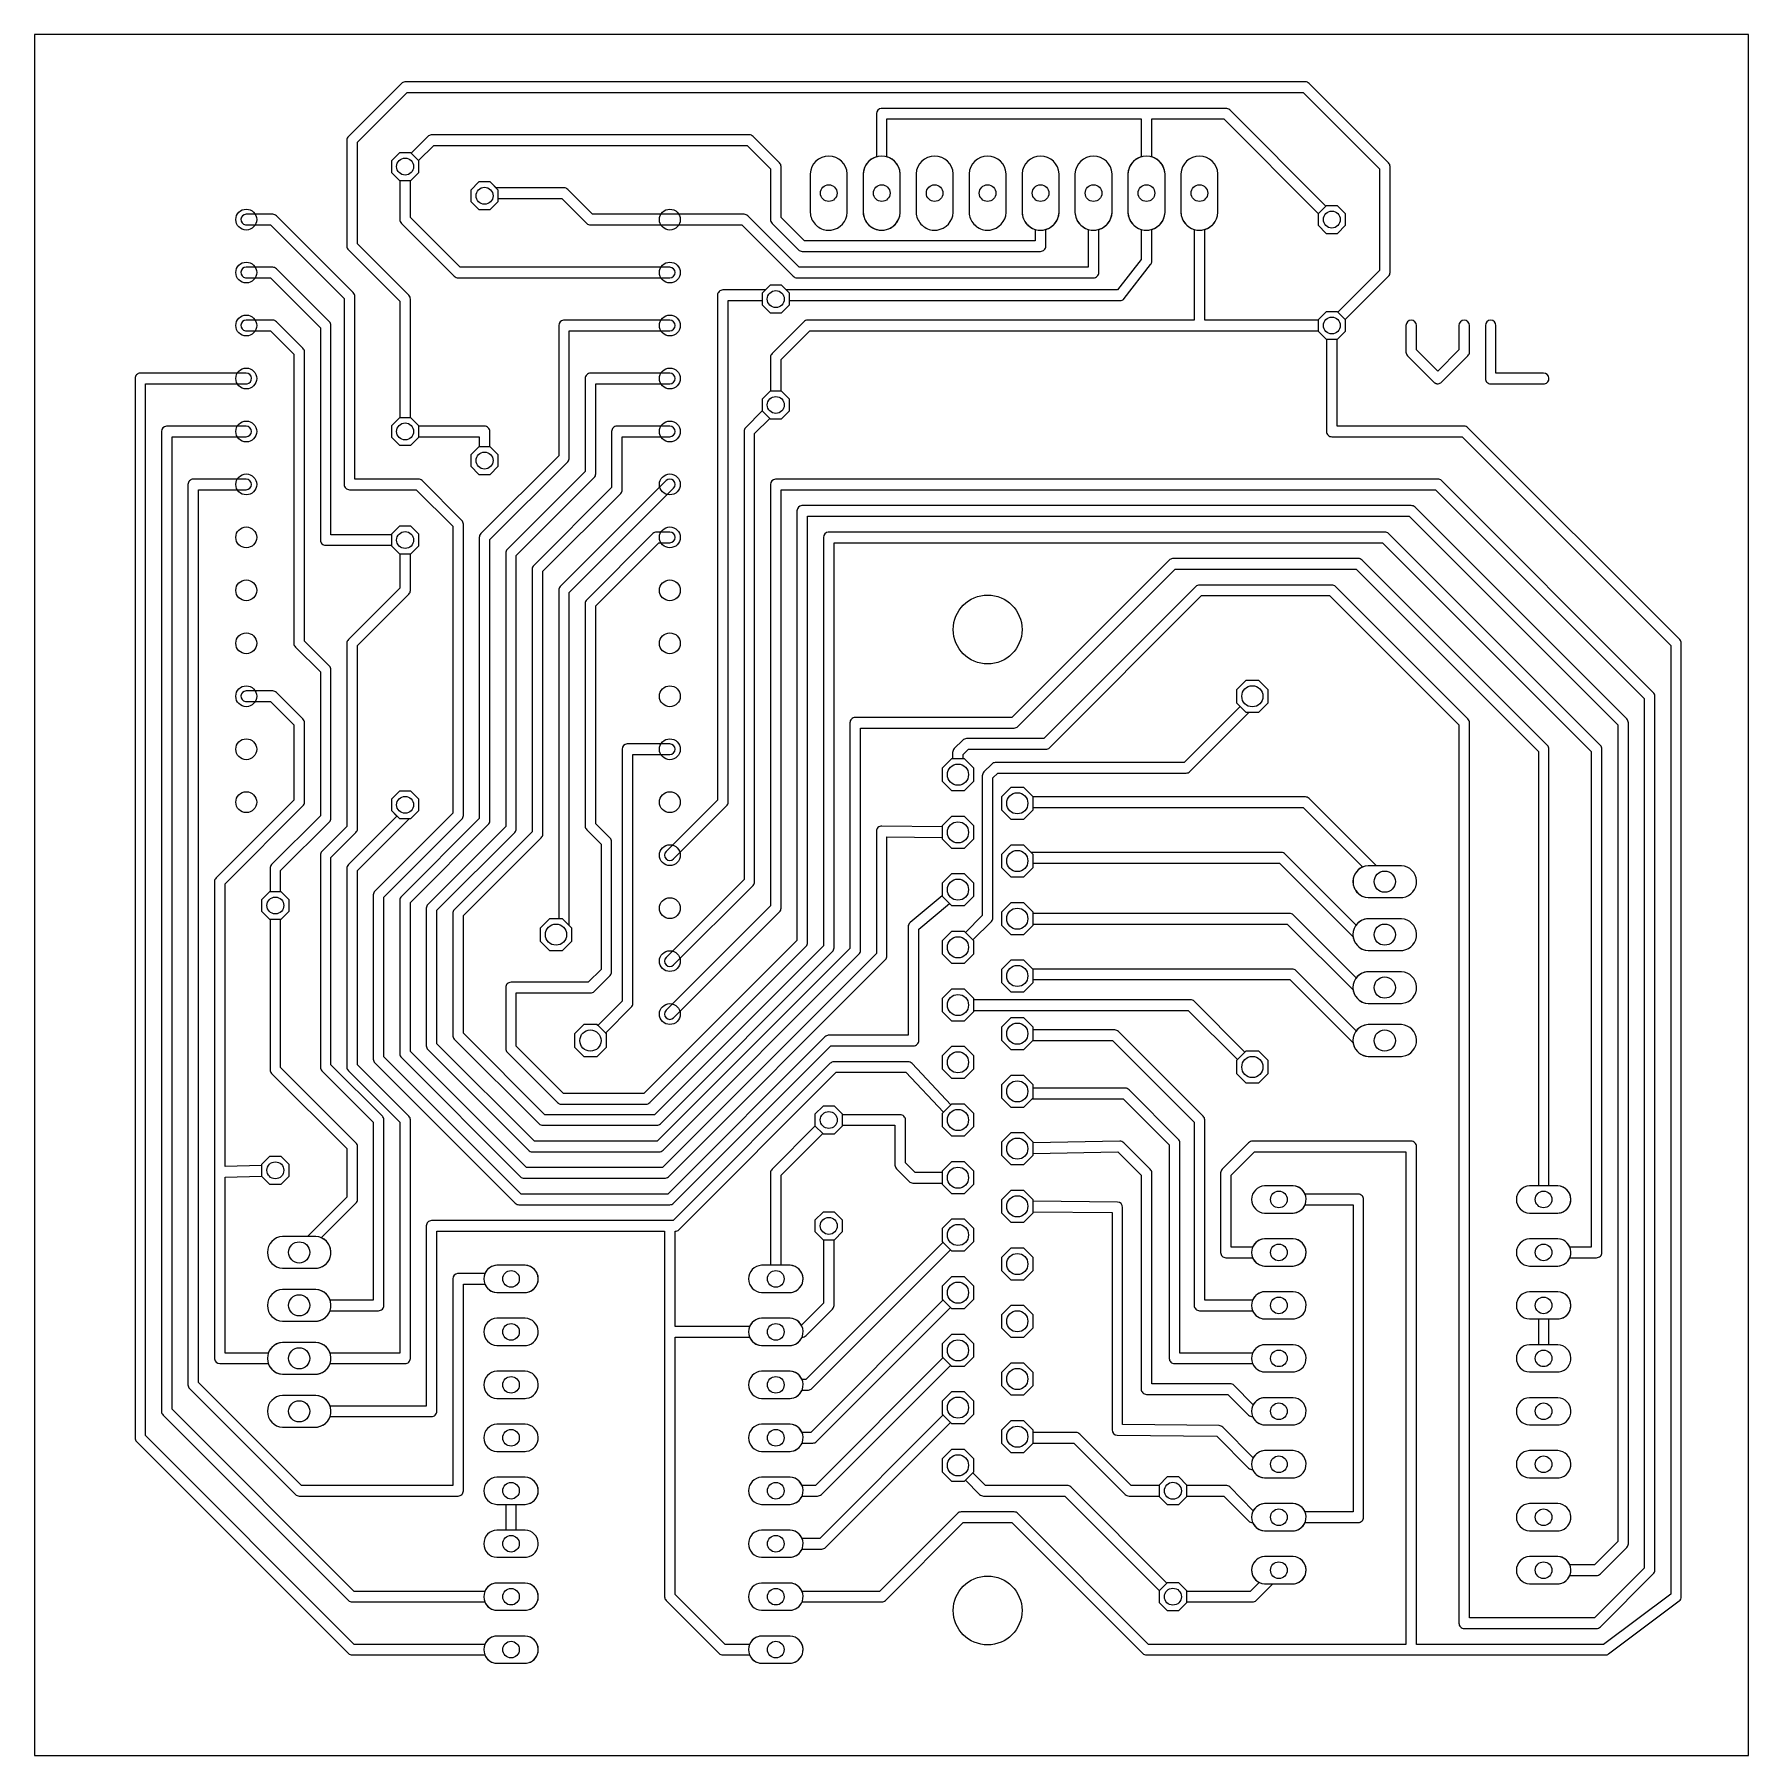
# Model space of a CAD drawing. Header units: inches. Extents: x 0 to 3.24, y 0 to 3.25.
import ezdxf

# ---------------------------------------------------------------- set-up
doc = ezdxf.new("R2010")
doc.units = ezdxf.units.IN

msp = doc.modelspace()

# ---------------------------------------------------------------- linework, layer by layer
at = {"layer": '16_copper'}
for points in [[(0.726, 2.9892), (0.726, 3.0108), (0.7108, 3.026), (0.6892, 3.026), (0.674, 3.0108), (0.674, 2.9892), (0.6892, 2.974), (0.7108, 2.974)], [(0.876, 2.9342), (0.876, 2.9558), (0.8608, 2.971), (0.8392, 2.971), (0.824, 2.9558), (0.824, 2.9342), (0.8392, 2.919), (0.8608, 2.919)], [(2.476, 2.8892), (2.476, 2.9108), (2.4608, 2.926), (2.4392, 2.926), (2.424, 2.9108), (2.424, 2.8892), (2.4392, 2.874), (2.4608, 2.874)], [(1.426, 2.7392), (1.426, 2.7608), (1.4108, 2.776), (1.3892, 2.776), (1.374, 2.7608), (1.374, 2.7392), (1.3892, 2.724), (1.4108, 2.724)], [(2.476, 2.6892), (2.476, 2.7108), (2.4608, 2.726), (2.4392, 2.726), (2.424, 2.7108), (2.424, 2.6892), (2.4392, 2.674), (2.4608, 2.674)], [(1.426, 2.5392), (1.426, 2.5608), (1.4108, 2.576), (1.3892, 2.576), (1.374, 2.5608), (1.374, 2.5392), (1.3892, 2.524), (1.4108, 2.524)], [(0.726, 2.4892), (0.726, 2.5108), (0.7108, 2.526), (0.6892, 2.526), (0.674, 2.5108), (0.674, 2.4892), (0.6892, 2.474), (0.7108, 2.474)], [(0.876, 2.4342), (0.876, 2.4558), (0.8608, 2.471), (0.8392, 2.471), (0.824, 2.4558), (0.824, 2.4342), (0.8392, 2.419), (0.8608, 2.419)], [(0.726, 2.2842), (0.726, 2.3058), (0.7108, 2.321), (0.6892, 2.321), (0.674, 2.3058), (0.674, 2.2842), (0.6892, 2.269), (0.7108, 2.269)], [(2.33, 1.9876), (2.33, 2.0124), (2.3124, 2.03), (2.2876, 2.03), (2.27, 2.0124), (2.27, 1.9876), (2.2876, 1.97), (2.3124, 1.97)], [(1.774, 1.8396), (1.774, 1.8644), (1.7564, 1.882), (1.7316, 1.882), (1.714, 1.8644), (1.714, 1.8396), (1.7316, 1.822), (1.7564, 1.822)], [(0.726, 1.7842), (0.726, 1.8058), (0.7108, 1.821), (0.6892, 1.821), (0.674, 1.8058), (0.674, 1.7842), (0.6892, 1.769), (0.7108, 1.769)], [(1.886, 1.7856), (1.886, 1.8104), (1.8684, 1.828), (1.8436, 1.828), (1.826, 1.8104), (1.826, 1.7856), (1.8436, 1.768), (1.8684, 1.768)], [(1.774, 1.7306), (1.774, 1.7554), (1.7564, 1.773), (1.7316, 1.773), (1.714, 1.7554), (1.714, 1.7306), (1.7316, 1.713), (1.7564, 1.713)], [(1.886, 1.6766), (1.886, 1.7014), (1.8684, 1.719), (1.8436, 1.719), (1.826, 1.7014), (1.826, 1.6766), (1.8436, 1.659), (1.8684, 1.659)], [(1.774, 1.6226), (1.774, 1.6474), (1.7564, 1.665), (1.7316, 1.665), (1.714, 1.6474), (1.714, 1.6226), (1.7316, 1.605), (1.7564, 1.605)], [(0.481, 1.5942), (0.481, 1.6158), (0.4658, 1.631), (0.4442, 1.631), (0.429, 1.6158), (0.429, 1.5942), (0.4442, 1.579), (0.4658, 1.579)], [(1.886, 1.5676), (1.886, 1.5924), (1.8684, 1.61), (1.8436, 1.61), (1.826, 1.5924), (1.826, 1.5676), (1.8436, 1.55), (1.8684, 1.55)], [(1.015, 1.5376), (1.015, 1.5624), (0.9974, 1.58), (0.9726, 1.58), (0.955, 1.5624), (0.955, 1.5376), (0.9726, 1.52), (0.9974, 1.52)], [(1.774, 1.5136), (1.774, 1.5384), (1.7564, 1.556), (1.7316, 1.556), (1.714, 1.5384), (1.714, 1.5136), (1.7316, 1.496), (1.7564, 1.496)], [(1.886, 1.4596), (1.886, 1.4844), (1.8684, 1.502), (1.8436, 1.502), (1.826, 1.4844), (1.826, 1.4596), (1.8436, 1.442), (1.8684, 1.442)], [(1.774, 1.4046), (1.774, 1.4294), (1.7564, 1.447), (1.7316, 1.447), (1.714, 1.4294), (1.714, 1.4046), (1.7316, 1.387), (1.7564, 1.387)], [(1.08, 1.3376), (1.08, 1.3624), (1.0624, 1.38), (1.0376, 1.38), (1.02, 1.3624), (1.02, 1.3376), (1.0376, 1.32), (1.0624, 1.32)], [(1.886, 1.3506), (1.886, 1.3754), (1.8684, 1.393), (1.8436, 1.393), (1.826, 1.3754), (1.826, 1.3506), (1.8436, 1.333), (1.8684, 1.333)], [(1.774, 1.2966), (1.774, 1.3214), (1.7564, 1.339), (1.7316, 1.339), (1.714, 1.3214), (1.714, 1.2966), (1.7316, 1.279), (1.7564, 1.279)], [(2.33, 1.2876), (2.33, 1.3124), (2.3124, 1.33), (2.2876, 1.33), (2.27, 1.3124), (2.27, 1.2876), (2.2876, 1.27), (2.3124, 1.27)], [(1.886, 1.2416), (1.886, 1.2664), (1.8684, 1.284), (1.8436, 1.284), (1.826, 1.2664), (1.826, 1.2416), (1.8436, 1.224), (1.8684, 1.224)], [(1.526, 1.1892), (1.526, 1.2108), (1.5108, 1.226), (1.4892, 1.226), (1.474, 1.2108), (1.474, 1.1892), (1.4892, 1.174), (1.5108, 1.174)], [(1.774, 1.1876), (1.774, 1.2124), (1.7564, 1.23), (1.7316, 1.23), (1.714, 1.2124), (1.714, 1.1876), (1.7316, 1.17), (1.7564, 1.17)], [(1.886, 1.1336), (1.886, 1.1584), (1.8684, 1.176), (1.8436, 1.176), (1.826, 1.1584), (1.826, 1.1336), (1.8436, 1.116), (1.8684, 1.116)], [(0.481, 1.0942), (0.481, 1.1158), (0.4658, 1.131), (0.4442, 1.131), (0.429, 1.1158), (0.429, 1.0942), (0.4442, 1.079), (0.4658, 1.079)], [(1.774, 1.0786), (1.774, 1.1034), (1.7564, 1.121), (1.7316, 1.121), (1.714, 1.1034), (1.714, 1.0786), (1.7316, 1.061), (1.7564, 1.061)], [(1.886, 1.0246), (1.886, 1.0494), (1.8684, 1.067), (1.8436, 1.067), (1.826, 1.0494), (1.826, 1.0246), (1.8436, 1.007), (1.8684, 1.007)], [(1.526, 0.9892), (1.526, 1.0108), (1.5108, 1.026), (1.4892, 1.026), (1.474, 1.0108), (1.474, 0.9892), (1.4892, 0.974), (1.5108, 0.974)], [(1.774, 0.9706), (1.774, 0.9954), (1.7564, 1.013), (1.7316, 1.013), (1.714, 0.9954), (1.714, 0.9706), (1.7316, 0.953), (1.7564, 0.953)], [(1.886, 0.9156), (1.886, 0.9404), (1.8684, 0.958), (1.8436, 0.958), (1.826, 0.9404), (1.826, 0.9156), (1.8436, 0.898), (1.8684, 0.898)], [(1.774, 0.8616), (1.774, 0.8864), (1.7564, 0.904), (1.7316, 0.904), (1.714, 0.8864), (1.714, 0.8616), (1.7316, 0.844), (1.7564, 0.844)], [(1.886, 0.8076), (1.886, 0.8324), (1.8684, 0.85), (1.8436, 0.85), (1.826, 0.8324), (1.826, 0.8076), (1.8436, 0.79), (1.8684, 0.79)], [(1.774, 0.7526), (1.774, 0.7774), (1.7564, 0.795), (1.7316, 0.795), (1.714, 0.7774), (1.714, 0.7526), (1.7316, 0.735), (1.7564, 0.735)], [(1.886, 0.6986), (1.886, 0.7234), (1.8684, 0.741), (1.8436, 0.741), (1.826, 0.7234), (1.826, 0.6986), (1.8436, 0.681), (1.8684, 0.681)], [(1.774, 0.6446), (1.774, 0.6694), (1.7564, 0.687), (1.7316, 0.687), (1.714, 0.6694), (1.714, 0.6446), (1.7316, 0.627), (1.7564, 0.627)], [(1.886, 0.5896), (1.886, 0.6144), (1.8684, 0.632), (1.8436, 0.632), (1.826, 0.6144), (1.826, 0.5896), (1.8436, 0.572), (1.8684, 0.572)], [(1.774, 0.5356), (1.774, 0.5604), (1.7564, 0.578), (1.7316, 0.578), (1.714, 0.5604), (1.714, 0.5356), (1.7316, 0.518), (1.7564, 0.518)], [(2.176, 0.4892), (2.176, 0.5108), (2.1608, 0.526), (2.1392, 0.526), (2.124, 0.5108), (2.124, 0.4892), (2.1392, 0.474), (2.1608, 0.474)], [(2.176, 0.2892), (2.176, 0.3108), (2.1608, 0.326), (2.1392, 0.326), (2.124, 0.3108), (2.124, 0.2892), (2.1392, 0.274), (2.1608, 0.274)]]:
    msp.add_lwpolyline(points, close=True, dxfattribs=at)
for points in [[(1.5046, 2.8803, 0.36397), (1.535, 2.9135), (1.535, 2.9865, 0.957291), (1.465, 2.9865), (1.465, 2.9135), (1.4653, 2.9104), (1.4658, 2.9074), (1.4666, 2.9045), (1.4676, 2.9016), (1.4689, 2.8988), (1.4705, 2.8962), (1.4722, 2.8937), (1.4742, 2.8913), (1.4763, 2.8892), (1.4787, 2.8872), (1.4812, 2.8855), (1.4838, 2.8839), (1.4866, 2.8826), (1.4895, 2.8816), (1.4924, 2.8808), (1.4954, 2.8803), (1.4985, 2.88), (1.5015, 2.88)], [(1.6046, 2.8803, 0.36397), (1.635, 2.9135), (1.635, 2.9865, 0.957291), (1.565, 2.9865), (1.565, 2.9135), (1.5653, 2.9104), (1.5658, 2.9074), (1.5666, 2.9045), (1.5676, 2.9016), (1.5689, 2.8988), (1.5705, 2.8962), (1.5722, 2.8937), (1.5742, 2.8913), (1.5763, 2.8892), (1.5787, 2.8872), (1.5812, 2.8855), (1.5838, 2.8839), (1.5866, 2.8826), (1.5895, 2.8816), (1.5924, 2.8808), (1.5954, 2.8803), (1.5985, 2.88), (1.6015, 2.88)], [(1.7046, 2.8803, 0.36397), (1.735, 2.9135), (1.735, 2.9865, 0.957291), (1.665, 2.9865), (1.665, 2.9135), (1.6653, 2.9104), (1.6658, 2.9074), (1.6666, 2.9045), (1.6676, 2.9016), (1.6689, 2.8988), (1.6705, 2.8962), (1.6722, 2.8937), (1.6742, 2.8913), (1.6763, 2.8892), (1.6787, 2.8872), (1.6812, 2.8855), (1.6838, 2.8839), (1.6866, 2.8826), (1.6895, 2.8816), (1.6924, 2.8808), (1.6954, 2.8803), (1.6985, 2.88), (1.7015, 2.88)], [(1.8046, 2.8803, 0.36397), (1.835, 2.9135), (1.835, 2.9865, 0.957291), (1.765, 2.9865), (1.765, 2.9135), (1.7653, 2.9104), (1.7658, 2.9074), (1.7666, 2.9045), (1.7676, 2.9016), (1.7689, 2.8988), (1.7705, 2.8962), (1.7722, 2.8937), (1.7742, 2.8913), (1.7763, 2.8892), (1.7787, 2.8872), (1.7812, 2.8855), (1.7838, 2.8839), (1.7866, 2.8826), (1.7895, 2.8816), (1.7924, 2.8808), (1.7954, 2.8803), (1.7985, 2.88), (1.8015, 2.88)], [(1.9046, 2.8803, 0.36397), (1.935, 2.9135), (1.935, 2.9865, 0.957291), (1.865, 2.9865), (1.865, 2.9135), (1.8653, 2.9104), (1.8658, 2.9074), (1.8666, 2.9045), (1.8676, 2.9016), (1.8689, 2.8988), (1.8705, 2.8962), (1.8722, 2.8937), (1.8742, 2.8913), (1.8763, 2.8892), (1.8787, 2.8872), (1.8812, 2.8855), (1.8838, 2.8839), (1.8866, 2.8826), (1.8895, 2.8816), (1.8924, 2.8808), (1.8954, 2.8803), (1.8985, 2.88), (1.9015, 2.88)], [(2.0046, 2.8803, 0.36397), (2.035, 2.9135), (2.035, 2.9865, 0.957291), (1.965, 2.9865), (1.965, 2.9135), (1.9653, 2.9104), (1.9658, 2.9074), (1.9666, 2.9045), (1.9676, 2.9016), (1.9689, 2.8988), (1.9705, 2.8962), (1.9722, 2.8937), (1.9742, 2.8913), (1.9763, 2.8892), (1.9787, 2.8872), (1.9812, 2.8855), (1.9838, 2.8839), (1.9866, 2.8826), (1.9895, 2.8816), (1.9924, 2.8808), (1.9954, 2.8803), (1.9985, 2.88), (2.0015, 2.88)], [(2.1046, 2.8803, 0.36397), (2.135, 2.9135), (2.135, 2.9865, 0.957291), (2.065, 2.9865), (2.065, 2.9135), (2.0653, 2.9104), (2.0658, 2.9074), (2.0666, 2.9045), (2.0676, 2.9016), (2.0689, 2.8988), (2.0705, 2.8962), (2.0722, 2.8937), (2.0742, 2.8913), (2.0763, 2.8892), (2.0787, 2.8872), (2.0812, 2.8855), (2.0838, 2.8839), (2.0866, 2.8826), (2.0895, 2.8816), (2.0924, 2.8808), (2.0954, 2.8803), (2.0985, 2.88), (2.1015, 2.88)], [(2.2046, 2.8803, 0.36397), (2.235, 2.9135), (2.235, 2.9865, 0.957291), (2.165, 2.9865), (2.165, 2.9135), (2.1653, 2.9104), (2.1658, 2.9074), (2.1666, 2.9045), (2.1676, 2.9016), (2.1689, 2.8988), (2.1705, 2.8962), (2.1722, 2.8937), (2.1742, 2.8913), (2.1763, 2.8892), (2.1787, 2.8872), (2.1812, 2.8855), (2.1838, 2.8839), (2.1866, 2.8826), (2.1895, 2.8816), (2.1924, 2.8808), (2.1954, 2.8803), (2.1985, 2.88), (2.2015, 2.88)], [(2.5844, 1.6203, 0.906347), (2.5815, 1.68), (2.5185, 1.68, 0.95208), (2.5185, 1.62), (2.5815, 1.62)], [(2.5844, 1.5203, 0.906347), (2.5815, 1.58), (2.5185, 1.58, 0.95208), (2.5185, 1.52), (2.5815, 1.52)], [(2.5844, 1.4203, 0.906347), (2.5815, 1.48), (2.5185, 1.48, 0.95208), (2.5185, 1.42), (2.5815, 1.42)], [(2.5844, 1.3203, 0.906347), (2.5815, 1.38), (2.5185, 1.38, 0.95208), (2.5185, 1.32), (2.5815, 1.32)], [(2.3795, 1.0245, 0.906347), (2.377, 1.0757), (2.323, 1.0757, 0.95208), (2.323, 1.0243), (2.377, 1.0243)], [(2.8795, 1.0245, 0.906347), (2.877, 1.0757), (2.823, 1.0757, 0.95208), (2.823, 1.0243), (2.877, 1.0243)], [(0.5344, 0.9203, 0.906347), (0.5315, 0.98), (0.4685, 0.98, 0.95208), (0.4685, 0.92), (0.5315, 0.92)], [(2.3795, 0.9245, 0.906347), (2.377, 0.9757), (2.323, 0.9757, 0.95208), (2.323, 0.9243), (2.377, 0.9243)], [(2.8795, 0.9245, 0.906347), (2.877, 0.9757), (2.823, 0.9757, 0.95208), (2.823, 0.9243), (2.877, 0.9243)], [(0.9295, 0.8745, 0.906347), (0.927, 0.9257), (0.873, 0.9257, 0.95208), (0.873, 0.8743), (0.927, 0.8743)], [(1.4295, 0.8745, 0.906347), (1.427, 0.9257), (1.373, 0.9257, 0.95208), (1.373, 0.8743), (1.427, 0.8743)], [(0.5344, 0.8203, 0.906347), (0.5315, 0.88), (0.4685, 0.88, 0.95208), (0.4685, 0.82), (0.5315, 0.82)], [(2.3795, 0.8245, 0.906347), (2.377, 0.8757), (2.323, 0.8757, 0.95208), (2.323, 0.8243), (2.377, 0.8243)], [(2.8795, 0.8245, 0.906347), (2.877, 0.8757), (2.823, 0.8757, 0.95208), (2.823, 0.8243), (2.877, 0.8243)], [(0.9295, 0.7745, 0.906347), (0.927, 0.8257), (0.873, 0.8257, 0.95208), (0.873, 0.7743), (0.927, 0.7743)], [(1.4295, 0.7745, 0.906347), (1.427, 0.8257), (1.373, 0.8257, 0.95208), (1.373, 0.7743), (1.427, 0.7743)], [(0.5344, 0.7203, 0.906347), (0.5315, 0.78), (0.4685, 0.78, 0.95208), (0.4685, 0.72), (0.5315, 0.72)], [(2.3795, 0.7245, 0.906347), (2.377, 0.7757), (2.323, 0.7757, 0.95208), (2.323, 0.7243), (2.377, 0.7243)], [(2.8795, 0.7245, 0.906347), (2.877, 0.7757), (2.823, 0.7757, 0.95208), (2.823, 0.7243), (2.877, 0.7243)], [(0.9295, 0.6745, 0.906347), (0.927, 0.7257), (0.873, 0.7257, 0.95208), (0.873, 0.6743), (0.927, 0.6743)], [(1.4295, 0.6745, 0.906347), (1.427, 0.7257), (1.373, 0.7257, 0.95208), (1.373, 0.6743), (1.427, 0.6743)], [(0.5344, 0.6203, 0.906347), (0.5315, 0.68), (0.4685, 0.68, 0.95208), (0.4685, 0.62), (0.5315, 0.62)], [(2.3795, 0.6245, 0.906347), (2.377, 0.6757), (2.323, 0.6757, 0.95208), (2.323, 0.6243), (2.377, 0.6243)], [(2.8795, 0.6245, 0.906347), (2.877, 0.6757), (2.823, 0.6757, 0.95208), (2.823, 0.6243), (2.877, 0.6243)], [(0.9295, 0.5745, 0.906347), (0.927, 0.6257), (0.873, 0.6257, 0.95208), (0.873, 0.5743), (0.927, 0.5743)], [(1.4295, 0.5745, 0.906347), (1.427, 0.6257), (1.373, 0.6257, 0.95208), (1.373, 0.5743), (1.427, 0.5743)], [(2.3795, 0.5245, 0.906347), (2.377, 0.5757), (2.323, 0.5757, 0.95208), (2.323, 0.5243), (2.377, 0.5243)], [(2.8795, 0.5245, 0.906347), (2.877, 0.5757), (2.823, 0.5757, 0.95208), (2.823, 0.5243), (2.877, 0.5243)], [(0.9295, 0.4745, 0.906347), (0.927, 0.5257), (0.873, 0.5257, 0.95208), (0.873, 0.4743), (0.927, 0.4743)], [(1.4295, 0.4745, 0.906347), (1.427, 0.5257), (1.373, 0.5257, 0.95208), (1.373, 0.4743), (1.427, 0.4743)], [(2.3795, 0.4245, 0.906347), (2.377, 0.4757), (2.323, 0.4757, 0.95208), (2.323, 0.4243), (2.377, 0.4243)], [(2.8795, 0.4245, 0.906347), (2.877, 0.4757), (2.823, 0.4757, 0.95208), (2.823, 0.4243), (2.877, 0.4243)], [(0.9295, 0.3745, 0.906347), (0.927, 0.4257), (0.873, 0.4257, 0.95208), (0.873, 0.3743), (0.927, 0.3743)], [(1.4295, 0.3745, 0.906347), (1.427, 0.4257), (1.373, 0.4257, 0.95208), (1.373, 0.3743), (1.427, 0.3743)], [(2.3795, 0.3245, 0.906347), (2.377, 0.3757), (2.323, 0.3757, 0.95208), (2.323, 0.3243), (2.377, 0.3243)], [(2.8795, 0.3245, 0.906347), (2.877, 0.3757), (2.823, 0.3757, 0.95208), (2.823, 0.3243), (2.877, 0.3243)], [(0.9295, 0.2745, 0.906347), (0.927, 0.3257), (0.873, 0.3257, 0.95208), (0.873, 0.2743), (0.927, 0.2743)], [(1.4295, 0.2745, 0.906347), (1.427, 0.3257), (1.373, 0.3257, 0.95208), (1.373, 0.2743), (1.427, 0.2743)], [(0.9295, 0.1745, 0.906347), (0.927, 0.2257), (0.873, 0.2257, 0.95208), (0.873, 0.1743), (0.927, 0.1743)], [(1.4295, 0.1745, 0.906347), (1.427, 0.2257), (1.373, 0.2257, 0.95208), (1.373, 0.1743), (1.427, 0.1743)]]:
    msp.add_lwpolyline(points, format="xyb", close=True, dxfattribs=at)
at = {"layer": '1_copper'}
for points in [[(0.6992, 3.1599, 0.179039), (0.6929, 3.1571), (0.5929, 3.0571, 0.198912), (0.59, 3.05), (0.59, 2.85, 0.198912), (0.5929, 2.8429), (0.69, 2.7459), (0.69, 2.526), (0.6892, 2.526), (0.674, 2.5108), (0.674, 2.4892), (0.6892, 2.474), (0.7108, 2.474), (0.726, 2.4892), (0.726, 2.49), (0.84, 2.49), (0.84, 2.471), (0.8392, 2.471), (0.824, 2.4558), (0.824, 2.4342), (0.8392, 2.419), (0.8608, 2.419), (0.876, 2.4342), (0.876, 2.4558), (0.8608, 2.471), (0.86, 2.471), (0.86, 2.5, 0.414214), (0.85, 2.51), (0.726, 2.51), (0.726, 2.5108), (0.7108, 2.526), (0.71, 2.526), (0.71, 2.75, 0.198912), (0.7071, 2.7571), (0.61, 2.8541), (0.61, 3.0459), (0.7041, 3.14), (2.3959, 3.14), (2.54, 2.9959), (2.54, 2.8041), (2.4613, 2.7255), (2.4608, 2.726), (2.4392, 2.726), (2.424, 2.7108), (2.424, 2.71), (2.21, 2.71), (2.21, 2.8814, 0.319645), (2.235, 2.9135), (2.235, 2.9865, 0.957291), (2.165, 2.9865), (2.165, 2.9135, 0.319645), (2.19, 2.8814), (2.19, 2.71), (1.46, 2.71, 0.198912), (1.4529, 2.7071), (1.3929, 2.6471, 0.198912), (1.39, 2.64), (1.39, 2.576), (1.3892, 2.576), (1.374, 2.5608), (1.374, 2.5392), (1.3745, 2.5387), (1.3429, 2.5071, 0.198912), (1.34, 2.5), (1.34, 1.6541), (1.1929, 1.5071, 1), (1.2071, 1.4929), (1.3571, 1.6429, 0.198912), (1.36, 1.65), (1.36, 2.4959), (1.3887, 2.5245), (1.3892, 2.524), (1.4108, 2.524), (1.426, 2.5392), (1.426, 2.5608), (1.4108, 2.576), (1.41, 2.576), (1.41, 2.6359), (1.4641, 2.69), (2.424, 2.69), (2.424, 2.6892), (2.4392, 2.674), (2.44, 2.674), (2.44, 2.5, 0.414214), (2.45, 2.49), (2.6959, 2.49), (3.09, 2.0959), (3.09, 0.305), (2.9633, 0.21), (2.61, 0.21), (2.61, 1.15, 0.414214), (2.6, 1.16), (2.3, 1.16, 0.198912), (2.2929, 1.1571), (2.2429, 1.1071, 0.198912), (2.24, 1.1), (2.24, 0.95, 0.414214), (2.25, 0.94), (2.3005, 0.94, 0.288325), (2.323, 0.9243), (2.377, 0.9243, 0.95208), (2.377, 0.9757), (2.323, 0.9757, 0.288325), (2.3005, 0.96), (2.26, 0.96), (2.26, 1.0959), (2.3041, 1.14), (2.59, 1.14), (2.59, 0.21), (2.1041, 0.21), (1.8571, 0.4571, 0.198912), (1.85, 0.46), (1.75, 0.46, 0.198912), (1.7429, 0.4571), (1.5959, 0.31), (1.4495, 0.31, 0.288325), (1.427, 0.3257), (1.373, 0.3257, 0.95208), (1.373, 0.2743), (1.427, 0.2743, 0.288325), (1.4495, 0.29), (1.6, 0.29, 0.198912), (1.6071, 0.2929), (1.7541, 0.44), (1.8459, 0.44), (2.0929, 0.1929, 0.198912), (2.1, 0.19), (2.9667, 0.19, 0.162278), (2.9727, 0.192), (3.106, 0.292, 0.236068), (3.11, 0.3), (3.11, 2.1, 0.198912), (3.1071, 2.1071), (2.7071, 2.5071, 0.198912), (2.7, 2.51), (2.46, 2.51), (2.46, 2.674), (2.4608, 2.674), (2.476, 2.6892), (2.476, 2.7108), (2.4755, 2.7113), (2.5571, 2.7929, 0.198912), (2.56, 2.8), (2.56, 3, 0.198912), (2.5571, 3.0071), (2.4071, 3.1571, 0.198912), (2.4, 3.16), (0.7, 3.16)], [(1.5992, 3.1099, 0.391601), (1.59, 3.1), (1.59, 3.0186, 0.319645), (1.565, 2.9865), (1.565, 2.9135, 0.957291), (1.635, 2.9135), (1.635, 2.9865, 0.319645), (1.61, 3.0186), (1.61, 3.09), (2.09, 3.09), (2.09, 3.0186, 0.319645), (2.065, 2.9865), (2.065, 2.9135, 0.319645), (2.09, 2.8814), (2.09, 2.8249), (2.0451, 2.7671), (1.4196, 2.7671), (1.4108, 2.776), (1.3892, 2.776), (1.3804, 2.7671), (1.3, 2.7671, 0.414214), (1.29, 2.7571), (1.29, 1.8041), (1.1929, 1.7071, 1), (1.2071, 1.6929), (1.3071, 1.7929, 0.198912), (1.31, 1.8), (1.31, 2.7471), (1.374, 2.7471), (1.374, 2.7392), (1.3892, 2.724), (1.4108, 2.724), (1.426, 2.7392), (1.426, 2.7471), (2.05, 2.7471, 0.231444), (2.0579, 2.751), (2.1079, 2.8153, 0.166781), (2.11, 2.8214), (2.11, 2.8814, 0.319645), (2.135, 2.9135), (2.135, 2.9865, 0.319645), (2.11, 3.0186), (2.11, 3.09), (2.2459, 3.09), (2.4245, 2.9113), (2.424, 2.9108), (2.424, 2.8892), (2.4392, 2.874), (2.4608, 2.874), (2.476, 2.8892), (2.476, 2.9108), (2.4608, 2.926), (2.4392, 2.926), (2.4387, 2.9255), (2.2571, 3.1071, 0.198912), (2.25, 3.11), (1.6, 3.11)], [(0.7492, 3.0599, 0.179039), (0.7429, 3.0571), (0.7113, 3.0255), (0.7108, 3.026), (0.6892, 3.026), (0.674, 3.0108), (0.674, 2.9892), (0.6892, 2.974), (0.69, 2.974), (0.69, 2.9, 0.198912), (0.6929, 2.8929), (0.7929, 2.7929, 0.198912), (0.8, 2.79), (1.2, 2.79, 1), (1.2, 2.81), (0.8041, 2.81), (0.71, 2.9041), (0.71, 2.974), (0.7108, 2.974), (0.726, 2.9892), (0.726, 3.0108), (0.7255, 3.0113), (0.7541, 3.04), (1.3459, 3.04), (1.39, 2.9959), (1.39, 2.9, 0.198912), (1.3929, 2.8929), (1.4429, 2.8429, 0.198912), (1.45, 2.84), (1.9, 2.84, 0.414214), (1.91, 2.85), (1.91, 2.8814, 0.319645), (1.935, 2.9135), (1.935, 2.9865, 0.957291), (1.865, 2.9865), (1.865, 2.9135, 0.319645), (1.89, 2.8814), (1.89, 2.86), (1.4541, 2.86), (1.41, 2.9041), (1.41, 3, 0.198912), (1.4071, 3.0071), (1.3571, 3.0571, 0.198912), (1.35, 3.06), (0.75, 3.06)], [(1.0071, 2.9571, 0.198912), (1, 2.96), (0.8718, 2.96), (0.8608, 2.971), (0.8392, 2.971), (0.824, 2.9558), (0.824, 2.9342), (0.8392, 2.919), (0.8608, 2.919), (0.876, 2.9342), (0.876, 2.94), (0.9959, 2.94), (1.0429, 2.8929, 0.198912), (1.05, 2.89), (1.3359, 2.89), (1.4329, 2.7929, 0.198912), (1.44, 2.79), (2, 2.79, 0.414214), (2.01, 2.8), (2.01, 2.8814, 0.319645), (2.035, 2.9135), (2.035, 2.9865, 0.957291), (1.965, 2.9865), (1.965, 2.9135, 0.319645), (1.99, 2.8814), (1.99, 2.81), (1.4441, 2.81), (1.3471, 2.9071, 0.198912), (1.34, 2.91), (1.0541, 2.91)], [(1.5046, 2.8803, 0.36397), (1.535, 2.9135), (1.535, 2.9865, 0.957291), (1.465, 2.9865), (1.465, 2.9135), (1.4653, 2.9104), (1.4658, 2.9074), (1.4666, 2.9045), (1.4676, 2.9016), (1.4689, 2.8988), (1.4705, 2.8962), (1.4722, 2.8937), (1.4742, 2.8913), (1.4763, 2.8892), (1.4787, 2.8872), (1.4812, 2.8855), (1.4838, 2.8839), (1.4866, 2.8826), (1.4895, 2.8816), (1.4924, 2.8808), (1.4954, 2.8803), (1.4985, 2.88), (1.5015, 2.88)], [(1.7046, 2.8803, 0.36397), (1.735, 2.9135), (1.735, 2.9865, 0.957291), (1.665, 2.9865), (1.665, 2.9135), (1.6653, 2.9104), (1.6658, 2.9074), (1.6666, 2.9045), (1.6676, 2.9016), (1.6689, 2.8988), (1.6705, 2.8962), (1.6722, 2.8937), (1.6742, 2.8913), (1.6763, 2.8892), (1.6787, 2.8872), (1.6812, 2.8855), (1.6838, 2.8839), (1.6866, 2.8826), (1.6895, 2.8816), (1.6924, 2.8808), (1.6954, 2.8803), (1.6985, 2.88), (1.7015, 2.88)], [(1.8046, 2.8803, 0.36397), (1.835, 2.9135), (1.835, 2.9865, 0.957291), (1.765, 2.9865), (1.765, 2.9135), (1.7653, 2.9104), (1.7658, 2.9074), (1.7666, 2.9045), (1.7676, 2.9016), (1.7689, 2.8988), (1.7705, 2.8962), (1.7722, 2.8937), (1.7742, 2.8913), (1.7763, 2.8892), (1.7787, 2.8872), (1.7812, 2.8855), (1.7838, 2.8839), (1.7866, 2.8826), (1.7895, 2.8816), (1.7924, 2.8808), (1.7954, 2.8803), (1.7985, 2.88), (1.8015, 2.88)], [(1.4992, 1.3599, 0.179039), (1.4929, 1.3571), (1.1959, 1.06), (0.9191, 1.06), (0.66, 1.3191), (0.66, 1.6209), (0.8071, 1.7679, 0.198912), (0.81, 1.775), (0.81, 2.325, 0.198912), (0.8071, 2.3321), (0.7321, 2.4071, 0.198912), (0.725, 2.41), (0.605, 2.41), (0.605, 2.755, 0.198912), (0.6021, 2.7621), (0.4571, 2.9071, 0.198912), (0.45, 2.91), (0.4, 2.91, 0.922843), (0.3984, 2.8901), (0.4, 2.89), (0.4459, 2.89), (0.585, 2.7509), (0.585, 2.4, 0.414214), (0.595, 2.39), (0.7209, 2.39), (0.79, 2.3209), (0.79, 1.7791), (0.6429, 1.6321, 0.198912), (0.64, 1.625), (0.64, 1.315, 0.198912), (0.6429, 1.3079), (0.9079, 1.0429, 0.198912), (0.915, 1.04), (1.2, 1.04, 0.198912), (1.2071, 1.0429), (1.5041, 1.34), (1.66, 1.34, 0.414214), (1.67, 1.35), (1.67, 1.5603), (1.728, 1.6086), (1.7316, 1.605), (1.7564, 1.605), (1.774, 1.6226), (1.774, 1.6474), (1.7564, 1.665), (1.7316, 1.665), (1.714, 1.6474), (1.714, 1.623), (1.6536, 1.5727, 0.222585), (1.65, 1.565), (1.65, 1.36), (1.5, 1.36)], [(0.6599, 1.2008, 0.179039), (0.6571, 1.2071), (0.56, 1.3041), (0.56, 1.6959), (0.6071, 1.7429, 0.198912), (0.61, 1.75), (0.61, 2.0959), (0.7071, 2.1929, 0.198912), (0.71, 2.2), (0.71, 2.269), (0.7108, 2.269), (0.726, 2.2842), (0.726, 2.3058), (0.7108, 2.321), (0.6892, 2.321), (0.674, 2.3058), (0.674, 2.305), (0.56, 2.305), (0.56, 2.7, 0.198912), (0.5571, 2.7071), (0.4571, 2.8071, 0.198912), (0.45, 2.81), (0.4, 2.81, 0.922843), (0.3984, 2.7901), (0.4, 2.79), (0.4459, 2.79), (0.54, 2.6959), (0.54, 2.295, 0.414214), (0.55, 2.285), (0.674, 2.285), (0.674, 2.2842), (0.6892, 2.269), (0.69, 2.269), (0.69, 2.2041), (0.5929, 2.1071, 0.198912), (0.59, 2.1), (0.59, 1.7541), (0.5429, 1.7071, 0.198912), (0.54, 1.7), (0.54, 1.3, 0.198912), (0.5429, 1.2929), (0.64, 1.1959), (0.64, 0.86), (0.5583, 0.86, 0.304475), (0.5315, 0.88), (0.4685, 0.88, 0.95208), (0.4685, 0.82), (0.5315, 0.82, 0.304475), (0.5583, 0.84), (0.65, 0.84, 0.414214), (0.66, 0.85), (0.66, 1.2)], [(0.5344, 0.9203, 0.757047), (0.5417, 0.9776), (0.6071, 1.0429, 0.198912), (0.61, 1.05), (0.61, 1.15, 0.198912), (0.6071, 1.1571), (0.465, 1.2991), (0.465, 1.579), (0.4658, 1.579), (0.481, 1.5942), (0.481, 1.6158), (0.4658, 1.631), (0.465, 1.631), (0.465, 1.6709), (0.5571, 1.7629, 0.198912), (0.56, 1.77), (0.56, 2.05, 0.198912), (0.5571, 2.0571), (0.51, 2.1041), (0.51, 2.65, 0.198912), (0.5071, 2.6571), (0.4571, 2.7071, 0.198912), (0.45, 2.71), (0.4, 2.71, 0.922843), (0.3984, 2.6901), (0.4, 2.69), (0.4459, 2.69), (0.49, 2.6459), (0.49, 2.1, 0.198912), (0.4929, 2.0929), (0.54, 2.0459), (0.54, 1.7741), (0.4479, 1.6821, 0.198912), (0.445, 1.675), (0.445, 1.631), (0.4442, 1.631), (0.429, 1.6158), (0.429, 1.5942), (0.4442, 1.579), (0.445, 1.579), (0.445, 1.295, 0.198912), (0.4479, 1.2879), (0.59, 1.1459), (0.59, 1.0541), (0.5159, 0.98), (0.4685, 0.98, 0.95208), (0.4685, 0.92), (0.5315, 0.92)], [(0.9992, 2.7099, 0.391601), (0.99, 2.7), (0.99, 2.4541), (0.8429, 2.3071, 0.198912), (0.84, 2.3), (0.84, 1.7691), (0.6929, 1.6221, 0.198912), (0.69, 1.615), (0.69, 1.325, 0.198912), (0.6929, 1.3179), (0.9179, 1.0929, 0.198912), (0.925, 1.09), (1.19, 1.09, 0.198912), (1.1971, 1.0929), (1.6071, 1.5029, 0.198912), (1.61, 1.51), (1.61, 1.7349), (1.714, 1.7334), (1.714, 1.7306), (1.7316, 1.713), (1.7564, 1.713), (1.774, 1.7306), (1.774, 1.7554), (1.7564, 1.773), (1.7316, 1.773), (1.714, 1.7554), (1.714, 1.7534), (1.6001, 1.755, 0.418288), (1.59, 1.745), (1.59, 1.5141), (1.1859, 1.11), (0.9291, 1.11), (0.71, 1.3291), (0.71, 1.6109), (0.8571, 1.7579, 0.198912), (0.86, 1.765), (0.86, 2.2959), (1.0071, 2.4429, 0.198912), (1.01, 2.45), (1.01, 2.69), (1.2, 2.69, 1), (1.2, 2.71), (1, 2.71)], [(2.6508, 2.5901, 0.179285), (2.6571, 2.5929), (2.7071, 2.6429, 0.198912), (2.71, 2.65), (2.71, 2.7, 1), (2.69, 2.7), (2.69, 2.6541), (2.65, 2.6141), (2.61, 2.6541), (2.61, 2.7, 1), (2.59, 2.7), (2.59, 2.65, 0.198912), (2.5929, 2.6429), (2.6429, 2.5929), (2.6435, 2.5924), (2.6441, 2.5919), (2.6441, 2.5919), (2.6441, 2.5919), (2.6448, 2.5915), (2.6454, 2.5911), (2.6454, 2.5911), (2.6455, 2.5911), (2.6462, 2.5908), (2.6469, 2.5905), (2.6469, 2.5905), (2.6469, 2.5905), (2.6477, 2.5903), (2.6484, 2.5901), (2.6484, 2.5901), (2.6484, 2.5901), (2.6492, 2.5901), (2.65, 2.59), (2.65, 2.59), (2.65, 2.59)], [(2.8516, 2.5901, 0.924472), (2.85, 2.61), (2.76, 2.61), (2.76, 2.7, 1), (2.74, 2.7), (2.74, 2.6, 0.414214), (2.75, 2.59), (2.85, 2.59)], [(0.4016, 2.5901, 0.924472), (0.4, 2.61), (0.2, 2.61, 0.414214), (0.19, 2.6), (0.19, 0.6, 0.198912), (0.1929, 0.5929), (0.5929, 0.1929, 0.198912), (0.6, 0.19), (0.8505, 0.19, 0.288325), (0.873, 0.1743), (0.927, 0.1743, 0.95208), (0.927, 0.2257), (0.873, 0.2257, 0.288325), (0.8505, 0.21), (0.6041, 0.21), (0.21, 0.6041), (0.21, 2.59), (0.4, 2.59)], [(2.1492, 2.2599, 0.179039), (2.1429, 2.2571), (1.8459, 1.96), (1.55, 1.96, 0.414214), (1.54, 1.95), (1.54, 1.5241), (1.1759, 1.16), (0.9441, 1.16), (0.76, 1.3441), (0.76, 1.5959), (0.9071, 1.7429, 0.198912), (0.91, 1.75), (0.91, 2.2659), (1.0571, 2.4129, 0.198912), (1.06, 2.42), (1.06, 2.59), (1.2, 2.59, 1), (1.2, 2.61), (1.05, 2.61, 0.414214), (1.04, 2.6), (1.04, 2.4241), (0.8929, 2.2771, 0.198912), (0.89, 2.27), (0.89, 1.7541), (0.7429, 1.6071, 0.198912), (0.74, 1.6), (0.74, 1.34, 0.198912), (0.7429, 1.3329), (0.9329, 1.1429, 0.198912), (0.94, 1.14), (1.18, 1.14, 0.198912), (1.1871, 1.1429), (1.5571, 1.5129, 0.198912), (1.56, 1.52), (1.56, 1.94), (1.85, 1.94, 0.198912), (1.8571, 1.9429), (2.1541, 2.24), (2.4959, 2.24), (2.84, 1.8959), (2.84, 1.0757), (2.823, 1.0757, 0.95208), (2.823, 1.0243), (2.877, 1.0243, 0.95208), (2.877, 1.0757), (2.86, 1.0757), (2.86, 1.9, 0.198912), (2.8571, 1.9071), (2.5071, 2.2571, 0.198912), (2.5, 2.26), (2.15, 2.26)], [(0.2492, 2.5099, 0.391601), (0.24, 2.5), (0.24, 0.65, 0.198912), (0.2429, 0.6429), (0.5929, 0.2929, 0.198912), (0.6, 0.29), (0.8505, 0.29, 0.288325), (0.873, 0.2743), (0.927, 0.2743, 0.95208), (0.927, 0.3257), (0.873, 0.3257, 0.288325), (0.8505, 0.31), (0.6041, 0.31), (0.26, 0.6541), (0.26, 2.49), (0.4, 2.49, 1), (0.4, 2.51), (0.25, 2.51)], [(1.4992, 2.3099, 0.391601), (1.49, 2.3), (1.49, 1.5291), (1.1709, 1.21), (0.9641, 1.21), (0.81, 1.3641), (0.81, 1.5859), (0.9571, 1.7329, 0.198912), (0.96, 1.74), (0.96, 2.2359), (1.1071, 2.3829, 0.198912), (1.11, 2.39), (1.11, 2.49), (1.2, 2.49, 1), (1.2, 2.51), (1.1, 2.51, 0.414214), (1.09, 2.5), (1.09, 2.3941), (0.9429, 2.2471, 0.198912), (0.94, 2.24), (0.94, 1.7441), (0.7929, 1.5971, 0.198912), (0.79, 1.59), (0.79, 1.36, 0.198912), (0.7929, 1.3529), (0.9529, 1.1929, 0.198912), (0.96, 1.19), (1.175, 1.19, 0.198912), (1.1821, 1.1929), (1.5071, 1.5179, 0.198912), (1.51, 1.525), (1.51, 2.29), (2.5459, 2.29), (2.94, 1.8959), (2.94, 0.96), (2.8995, 0.96, 0.288325), (2.877, 0.9757), (2.823, 0.9757, 0.95208), (2.823, 0.9243), (2.877, 0.9243, 0.288325), (2.8995, 0.94), (2.95, 0.94, 0.414214), (2.96, 0.95), (2.96, 1.9, 0.198912), (2.9571, 1.9071), (2.5571, 2.3071, 0.198912), (2.55, 2.31), (1.5, 2.31)], [(0.7992, 0.9099, 0.391601), (0.79, 0.9), (0.79, 0.51), (0.5041, 0.51), (0.31, 0.7041), (0.31, 2.39), (0.4, 2.39, 1), (0.4, 2.41), (0.3, 2.41, 0.414214), (0.29, 2.4), (0.29, 0.7, 0.198912), (0.2929, 0.6929), (0.4929, 0.4929, 0.198912), (0.5, 0.49), (0.8, 0.49, 0.414214), (0.81, 0.5), (0.81, 0.89), (0.8505, 0.89, 0.288325), (0.873, 0.8743), (0.927, 0.8743, 0.95208), (0.927, 0.9257), (0.873, 0.9257, 0.288325), (0.8505, 0.91), (0.8, 0.91)], [(1.015, 1.5376), (1.015, 1.5624), (1.01, 1.5674), (1.01, 2.1959), (1.2071, 2.3929, 1), (1.1929, 2.4071), (0.9929, 2.2071, 0.198912), (0.99, 2.2), (0.99, 1.58), (0.9726, 1.58), (0.955, 1.5624), (0.955, 1.5376), (0.9726, 1.52), (0.9974, 1.52)], [(1.3992, 2.4099, 0.391601), (1.39, 2.4), (1.39, 1.6041), (1.1929, 1.4071, 1), (1.2071, 1.3929), (1.4071, 1.5929, 0.198912), (1.41, 1.6), (1.41, 2.39), (2.6459, 2.39), (3.04, 1.9959), (3.04, 0.3541), (2.9459, 0.26), (2.71, 0.26), (2.71, 1.95, 0.198912), (2.7071, 1.9571), (2.4571, 2.2071, 0.198912), (2.45, 2.21), (2.2, 2.21, 0.198912), (2.1929, 2.2071), (1.9059, 1.92), (1.76, 1.92, 0.198912), (1.7529, 1.9171), (1.7369, 1.9011, 0.198912), (1.734, 1.894), (1.734, 1.882), (1.7316, 1.882), (1.714, 1.8644), (1.714, 1.8396), (1.7316, 1.822), (1.7564, 1.822), (1.774, 1.8396), (1.774, 1.8644), (1.7564, 1.882), (1.754, 1.882), (1.754, 1.8899), (1.7641, 1.9), (1.91, 1.9, 0.198912), (1.9171, 1.9029), (2.2041, 2.19), (2.4459, 2.19), (2.69, 1.9459), (2.69, 0.25, 0.414214), (2.7, 0.24), (2.95, 0.24, 0.198912), (2.9571, 0.2429), (3.0571, 0.3429, 0.198912), (3.06, 0.35), (3.06, 2, 0.198912), (3.0571, 2.0071), (2.6571, 2.4071, 0.198912), (2.65, 2.41), (1.4, 2.41)], [(1.4492, 2.3599, 0.391601), (1.44, 2.35), (1.44, 1.5391), (1.1509, 1.25), (0.9991, 1.25), (0.91, 1.3391), (0.91, 1.44), (1.05, 1.44, 0.198912), (1.0571, 1.4429), (1.0871, 1.4729, 0.198912), (1.09, 1.48), (1.09, 1.725, 0.198912), (1.0871, 1.7321), (1.06, 1.7591), (1.06, 2.1709), (1.1791, 2.29), (1.2, 2.29, 1), (1.2, 2.31), (1.175, 2.31, 0.198912), (1.1679, 2.3071), (1.0429, 2.1821, 0.198912), (1.04, 2.175), (1.04, 1.755, 0.198912), (1.0429, 1.7479), (1.07, 1.7209), (1.07, 1.4841), (1.0459, 1.46), (0.9, 1.46, 0.414214), (0.89, 1.45), (0.89, 1.335, 0.198912), (0.8929, 1.3279), (0.9879, 1.2329, 0.198912), (0.995, 1.23), (1.155, 1.23, 0.198912), (1.1621, 1.2329), (1.4571, 1.5279, 0.198912), (1.46, 1.535), (1.46, 2.34), (2.5959, 2.34), (2.99, 1.9459), (2.99, 0.4041), (2.9459, 0.36), (2.8995, 0.36, 0.288325), (2.877, 0.3757), (2.823, 0.3757, 0.95208), (2.823, 0.3243), (2.877, 0.3243, 0.288325), (2.8995, 0.34), (2.95, 0.34, 0.198912), (2.9571, 0.3429), (3.0071, 0.3929, 0.198912), (3.01, 0.4), (3.01, 1.95, 0.198912), (3.0071, 1.9571), (2.6071, 2.3571, 0.198912), (2.6, 2.36), (1.45, 2.36)], [(1.8142, 1.8749, 0.179039), (1.8079, 1.8721), (1.7929, 1.8571, 0.198912), (1.79, 1.85), (1.79, 1.5861), (1.7581, 1.5543), (1.7564, 1.556), (1.7316, 1.556), (1.714, 1.5384), (1.714, 1.5136), (1.7316, 1.496), (1.7564, 1.496), (1.774, 1.5136), (1.774, 1.5384), (1.7723, 1.5401), (1.8071, 1.5749, 0.198912), (1.81, 1.582), (1.81, 1.8459), (1.8191, 1.855), (2.175, 1.855, 0.198912), (2.1821, 1.8579), (2.2941, 1.97), (2.3124, 1.97), (2.33, 1.9876), (2.33, 2.0124), (2.3124, 2.03), (2.2876, 2.03), (2.27, 2.0124), (2.27, 1.9876), (2.2767, 1.9809), (2.1709, 1.875), (1.815, 1.875)], [(0.3401, 0.7492, 0.391601), (0.35, 0.74), (0.4417, 0.74, 0.304475), (0.4685, 0.72), (0.5315, 0.72, 0.304475), (0.5583, 0.74), (0.7, 0.74, 0.414214), (0.71, 0.75), (0.71, 1.2, 0.198912), (0.7071, 1.2071), (0.61, 1.3041), (0.61, 1.6709), (0.7071, 1.7679, 0.035313), (0.708, 1.769), (0.7108, 1.769), (0.726, 1.7842), (0.726, 1.8058), (0.7108, 1.821), (0.6892, 1.821), (0.674, 1.8058), (0.674, 1.7842), (0.6845, 1.7737), (0.5929, 1.6821, 0.198912), (0.59, 1.675), (0.59, 1.3, 0.198912), (0.5929, 1.2929), (0.69, 1.1959), (0.69, 0.76), (0.5583, 0.76, 0.304475), (0.5315, 0.78), (0.4685, 0.78, 0.304475), (0.4417, 0.76), (0.36, 0.76), (0.36, 1.0919), (0.4291, 1.0942), (0.4442, 1.079), (0.4658, 1.079), (0.481, 1.0942), (0.481, 1.1158), (0.4658, 1.131), (0.4442, 1.131), (0.429, 1.1158), (0.429, 1.1142), (0.36, 1.1119), (0.36, 1.6459), (0.5071, 1.7929, 0.198912), (0.51, 1.8), (0.51, 1.95, 0.198912), (0.5071, 1.9571), (0.4571, 2.0071, 0.198912), (0.45, 2.01), (0.4, 2.01, 0.922843), (0.3984, 1.9901), (0.4, 1.99), (0.4459, 1.99), (0.49, 1.9459), (0.49, 1.8041), (0.3429, 1.6571, 0.198912), (0.34, 1.65), (0.34, 0.75)], [(1.1192, 1.9099, 0.391601), (1.11, 1.9), (1.11, 1.4241), (1.0641, 1.3783), (1.0624, 1.38), (1.0376, 1.38), (1.02, 1.3624), (1.02, 1.3376), (1.0376, 1.32), (1.0624, 1.32), (1.08, 1.3376), (1.08, 1.3624), (1.0783, 1.3641), (1.1271, 1.4129, 0.198912), (1.13, 1.42), (1.13, 1.89), (1.2, 1.89, 1), (1.2, 1.91), (1.12, 1.91)], [(2.5844, 1.6203, 0.906347), (2.5815, 1.68), (2.5341, 1.68), (2.4071, 1.8071, 0.198912), (2.4, 1.81), (1.886, 1.81), (1.886, 1.8104), (1.8684, 1.828), (1.8436, 1.828), (1.826, 1.8104), (1.826, 1.7856), (1.8436, 1.768), (1.8684, 1.768), (1.886, 1.7856), (1.886, 1.79), (2.3959, 1.79), (2.5083, 1.6776, 0.796397), (2.5185, 1.62), (2.5815, 1.62)], [(2.5844, 1.5203, 0.906347), (2.5815, 1.58), (2.5185, 1.58, 0.222231), (2.496, 1.5681), (2.3621, 1.7021, 0.198912), (2.355, 1.705), (1.8824, 1.705), (1.8684, 1.719), (1.8436, 1.719), (1.826, 1.7014), (1.826, 1.6766), (1.8436, 1.659), (1.8684, 1.659), (1.886, 1.6766), (1.886, 1.685), (2.3509, 1.685), (2.4903, 1.5456), (2.4909, 1.5427, 0.330355), (2.5185, 1.52), (2.5815, 1.52)], [(2.5844, 1.4203, 0.906347), (2.5815, 1.48), (2.5185, 1.48, 0.222231), (2.496, 1.4681), (2.3771, 1.5871, 0.198912), (2.37, 1.59), (1.886, 1.59), (1.886, 1.5924), (1.8684, 1.61), (1.8436, 1.61), (1.826, 1.5924), (1.826, 1.5676), (1.8436, 1.55), (1.8684, 1.55), (1.886, 1.5676), (1.886, 1.57), (2.3659, 1.57), (2.4903, 1.4456), (2.4909, 1.4427, 0.330355), (2.5185, 1.42), (2.5815, 1.42)], [(2.5844, 1.3203, 0.906347), (2.5815, 1.38), (2.5185, 1.38, 0.222231), (2.496, 1.3681), (2.3821, 1.4821, 0.198912), (2.375, 1.485), (1.8854, 1.485), (1.8684, 1.502), (1.8436, 1.502), (1.826, 1.4844), (1.826, 1.4596), (1.8436, 1.442), (1.8684, 1.442), (1.886, 1.4596), (1.886, 1.465), (2.3709, 1.465), (2.4903, 1.3456), (2.4909, 1.3427, 0.330355), (2.5185, 1.32), (2.5815, 1.32)], [(2.33, 1.2876), (2.33, 1.3124), (2.3124, 1.33), (2.2876, 1.33), (2.2859, 1.3283), (2.1901, 1.4241, 0.198912), (2.183, 1.427), (1.774, 1.427), (1.774, 1.4294), (1.7564, 1.447), (1.7316, 1.447), (1.714, 1.4294), (1.714, 1.4046), (1.7316, 1.387), (1.7564, 1.387), (1.774, 1.4046), (1.774, 1.407), (2.1789, 1.407), (2.2717, 1.3141), (2.27, 1.3124), (2.27, 1.2876), (2.2876, 1.27), (2.3124, 1.27)], [(2.3795, 0.8245, 0.906347), (2.377, 0.8757), (2.323, 0.8757, 0.288325), (2.3005, 0.86), (2.21, 0.86), (2.21, 1.2, 0.198912), (2.2071, 1.2071), (2.0471, 1.3671, 0.198912), (2.04, 1.37), (1.886, 1.37), (1.886, 1.3754), (1.8684, 1.393), (1.8436, 1.393), (1.826, 1.3754), (1.826, 1.3506), (1.8436, 1.333), (1.8684, 1.333), (1.8854, 1.35), (2.0359, 1.35), (2.19, 1.1959), (2.19, 0.85, 0.414214), (2.2, 0.84), (2.3005, 0.84, 0.288325), (2.323, 0.8243), (2.377, 0.8243)], [(1.5092, 1.3099, 0.179039), (1.5029, 1.3071), (1.2059, 1.01), (0.75, 1.01, 0.414214), (0.74, 1), (0.74, 0.66), (0.5583, 0.66, 0.304475), (0.5315, 0.68), (0.4685, 0.68, 0.95208), (0.4685, 0.62), (0.5315, 0.62, 0.304475), (0.5583, 0.64), (0.75, 0.64, 0.414214), (0.76, 0.65), (0.76, 0.99), (1.19, 0.99), (1.19, 0.3, 0.198912), (1.1929, 0.2929), (1.2929, 0.1929, 0.198912), (1.3, 0.19), (1.3505, 0.19, 0.288325), (1.373, 0.1743), (1.427, 0.1743, 0.95208), (1.427, 0.2257), (1.373, 0.2257, 0.288325), (1.3505, 0.21), (1.3041, 0.21), (1.21, 0.3041), (1.21, 0.79), (1.3505, 0.79, 0.288325), (1.373, 0.7743), (1.427, 0.7743, 0.276737), (1.4491, 0.789), (1.4495, 0.79, 0.21257), (1.4571, 0.7929), (1.5071, 0.8429, 0.198912), (1.51, 0.85), (1.51, 0.974), (1.5108, 0.974), (1.526, 0.9892), (1.526, 1.0108), (1.5108, 1.026), (1.4892, 1.026), (1.474, 1.0108), (1.474, 0.9892), (1.4892, 0.974), (1.49, 0.974), (1.49, 0.8541), (1.4483, 0.8124, 0.26004), (1.427, 0.8257), (1.373, 0.8257, 0.288325), (1.3505, 0.81), (1.21, 0.81), (1.21, 0.99, 0.198912), (1.2171, 0.9929), (1.5141, 1.29), (1.6457, 1.29), (1.7164, 1.2148), (1.714, 1.2124), (1.714, 1.1876), (1.7316, 1.17), (1.7564, 1.17), (1.774, 1.1876), (1.774, 1.2124), (1.7564, 1.23), (1.7316, 1.23), (1.7305, 1.2289), (1.6573, 1.3068, 0.206962), (1.65, 1.31), (1.51, 1.31)], [(2.3795, 0.7245, 0.906347), (2.377, 0.7757), (2.323, 0.7757, 0.288325), (2.3005, 0.76), (2.163, 0.76), (2.163, 1.157, 0.198912), (2.1601, 1.1641), (2.0671, 1.2571, 0.198912), (2.06, 1.26), (1.886, 1.26), (1.886, 1.2664), (1.8684, 1.284), (1.8436, 1.284), (1.826, 1.2664), (1.826, 1.2416), (1.8436, 1.224), (1.8684, 1.224), (1.8844, 1.24), (2.0559, 1.24), (2.143, 1.1529), (2.143, 0.75, 0.414214), (2.153, 0.74), (2.3005, 0.74, 0.288325), (2.323, 0.7243), (2.377, 0.7243)], [(1.625, 1.115, 0.198912), (1.6279, 1.1079), (1.6519, 1.0839, 0.198912), (1.659, 1.081), (1.714, 1.081), (1.714, 1.0786), (1.7316, 1.061), (1.7564, 1.061), (1.774, 1.0786), (1.774, 1.1034), (1.7564, 1.121), (1.7316, 1.121), (1.714, 1.1034), (1.714, 1.101), (1.6631, 1.101), (1.645, 1.1191), (1.645, 1.2, 0.414214), (1.635, 1.21), (1.526, 1.21), (1.526, 1.2108), (1.5108, 1.226), (1.4892, 1.226), (1.474, 1.2108), (1.474, 1.1892), (1.4745, 1.1887), (1.3929, 1.1071, 0.198912), (1.39, 1.1), (1.39, 0.9257), (1.373, 0.9257, 0.95208), (1.373, 0.8743), (1.427, 0.8743, 0.95208), (1.427, 0.9257), (1.41, 0.9257), (1.41, 1.0959), (1.4887, 1.1745), (1.4892, 1.174), (1.5108, 1.174), (1.526, 1.1892), (1.526, 1.19), (1.625, 1.19)], [(2.3795, 0.6245, 0.906347), (2.377, 0.6757), (2.323, 0.6757, 0.26004), (2.3017, 0.6624), (2.2651, 0.6991, 0.198912), (2.258, 0.702), (2.11, 0.702), (2.11, 1.1, 0.198912), (2.1071, 1.1071), (2.0571, 1.1571, 0.204277), (2.0498, 1.16), (1.886, 1.1566), (1.886, 1.1584), (1.8684, 1.176), (1.8436, 1.176), (1.826, 1.1584), (1.826, 1.1336), (1.8436, 1.116), (1.8684, 1.116), (1.886, 1.1336), (1.886, 1.1366), (2.0459, 1.1399), (2.09, 1.0959), (2.09, 0.692, 0.414214), (2.1, 0.682), (2.2539, 0.682), (2.2929, 0.6429, 0.21257), (2.3005, 0.64), (2.3009, 0.639, 0.276737), (2.323, 0.6243), (2.377, 0.6243)], [(2.3795, 0.4245, 0.261922), (2.3995, 0.44), (2.5, 0.44, 0.414214), (2.51, 0.45), (2.51, 1.05, 0.414214), (2.5, 1.06), (2.3995, 1.06, 0.288325), (2.377, 1.0757), (2.323, 1.0757, 0.95208), (2.323, 1.0243), (2.377, 1.0243, 0.288325), (2.3995, 1.04), (2.49, 1.04), (2.49, 0.46), (2.3995, 0.46, 0.288325), (2.377, 0.4757), (2.323, 0.4757, 0.26004), (2.3017, 0.4624), (2.2571, 0.5071, 0.198912), (2.25, 0.51), (2.176, 0.51), (2.176, 0.5108), (2.1608, 0.526), (2.1392, 0.526), (2.124, 0.5108), (2.124, 0.51), (2.0711, 0.51), (1.9741, 0.6071, 0.198912), (1.967, 0.61), (1.886, 0.61), (1.886, 0.6144), (1.8684, 0.632), (1.8436, 0.632), (1.826, 0.6144), (1.826, 0.5896), (1.8436, 0.572), (1.8684, 0.572), (1.886, 0.5896), (1.886, 0.59), (1.9629, 0.59), (2.0599, 0.4929, 0.198912), (2.067, 0.49), (2.124, 0.49), (2.124, 0.4892), (2.1392, 0.474), (2.1608, 0.474), (2.176, 0.4892), (2.176, 0.49), (2.2459, 0.49), (2.2929, 0.4429, 0.21257), (2.3005, 0.44), (2.3009, 0.439, 0.276737), (2.323, 0.4243), (2.377, 0.4243)], [(2.3795, 0.5245, 0.906347), (2.377, 0.5757), (2.323, 0.5757, 0.26004), (2.3017, 0.5624), (2.2441, 0.6201, 0.196205), (2.2371, 0.623), (2.055, 0.6249), (2.055, 1.035, 0.411118), (2.0451, 1.045), (1.886, 1.0467), (1.886, 1.0494), (1.8684, 1.067), (1.8436, 1.067), (1.826, 1.0494), (1.826, 1.0246), (1.8436, 1.007), (1.8684, 1.007), (1.886, 1.0246), (1.886, 1.0267), (2.035, 1.0251), (2.035, 0.615, 0.411165), (2.0449, 0.605), (2.2328, 0.603), (2.2929, 0.5429, 0.21257), (2.3005, 0.54), (2.3009, 0.539, 0.276737), (2.323, 0.5243), (2.377, 0.5243)], [(1.4618, 0.6901, 0.179039), (1.4681, 0.6929), (1.7299, 0.9547), (1.7316, 0.953), (1.7564, 0.953), (1.774, 0.9706), (1.774, 0.9954), (1.7564, 1.013), (1.7316, 1.013), (1.714, 0.9954), (1.714, 0.9706), (1.7157, 0.9689), (1.4569, 0.71), (1.4495, 0.71), (1.4491, 0.711, 0.276737), (1.427, 0.7257), (1.373, 0.7257, 0.95208), (1.373, 0.6743), (1.427, 0.6743, 0.276737), (1.4491, 0.689), (1.4495, 0.69), (1.461, 0.69)], [(1.4295, 0.5745, 0.261922), (1.4495, 0.59), (1.47, 0.59, 0.198912), (1.4771, 0.5929), (1.7299, 0.8457), (1.7316, 0.844), (1.7564, 0.844), (1.774, 0.8616), (1.774, 0.8864), (1.7564, 0.904), (1.7316, 0.904), (1.714, 0.8864), (1.714, 0.8616), (1.7157, 0.8599), (1.4659, 0.61), (1.4495, 0.61, 0.288325), (1.427, 0.6257), (1.373, 0.6257, 0.95208), (1.373, 0.5743), (1.427, 0.5743)], [(2.8795, 0.7245, 0.906347), (2.877, 0.7757), (2.86, 0.7757), (2.86, 0.8243), (2.877, 0.8243, 0.95208), (2.877, 0.8757), (2.823, 0.8757, 0.95208), (2.823, 0.8243), (2.84, 0.8243), (2.84, 0.7757), (2.823, 0.7757, 0.95208), (2.823, 0.7243), (2.877, 0.7243)], [(0.9295, 0.7745, 0.906347), (0.927, 0.8257), (0.873, 0.8257, 0.95208), (0.873, 0.7743), (0.927, 0.7743)], [(1.4295, 0.4745, 0.261922), (1.4495, 0.49), (1.479, 0.49, 0.198912), (1.4861, 0.4929), (1.7299, 0.7367), (1.7316, 0.735), (1.7564, 0.735), (1.774, 0.7526), (1.774, 0.7774), (1.7564, 0.795), (1.7316, 0.795), (1.714, 0.7774), (1.714, 0.7526), (1.7157, 0.7509), (1.4749, 0.51), (1.4495, 0.51, 0.288325), (1.427, 0.5257), (1.373, 0.5257, 0.95208), (1.373, 0.4743), (1.427, 0.4743)], [(0.9295, 0.6745, 0.906347), (0.927, 0.7257), (0.873, 0.7257, 0.95208), (0.873, 0.6743), (0.927, 0.6743)], [(1.4295, 0.3745, 0.261922), (1.4495, 0.39), (1.487, 0.39, 0.198912), (1.4941, 0.3929), (1.7299, 0.6287), (1.7316, 0.627), (1.7564, 0.627), (1.774, 0.6446), (1.774, 0.6694), (1.7564, 0.687), (1.7316, 0.687), (1.714, 0.6694), (1.714, 0.6446), (1.7157, 0.6429), (1.4829, 0.41), (1.4495, 0.41, 0.288325), (1.427, 0.4257), (1.373, 0.4257, 0.95208), (1.373, 0.3743), (1.427, 0.3743)], [(2.8795, 0.6245, 0.906347), (2.877, 0.6757), (2.823, 0.6757, 0.95208), (2.823, 0.6243), (2.877, 0.6243)], [(0.9295, 0.5745, 0.906347), (0.927, 0.6257), (0.873, 0.6257, 0.95208), (0.873, 0.5743), (0.927, 0.5743)], [(2.176, 0.2892), (2.176, 0.29), (2.3, 0.29, 0.198912), (2.3071, 0.2929), (2.3384, 0.3243), (2.377, 0.3243, 0.95208), (2.377, 0.3757), (2.323, 0.3757, 0.772643), (2.3128, 0.3269), (2.2959, 0.31), (2.176, 0.31), (2.176, 0.3108), (2.1608, 0.326), (2.1392, 0.326), (2.1387, 0.3255), (1.9571, 0.5071, 0.198912), (1.95, 0.51), (1.7961, 0.51), (1.7723, 0.5339), (1.774, 0.5356), (1.774, 0.5604), (1.7564, 0.578), (1.7316, 0.578), (1.714, 0.5604), (1.714, 0.5356), (1.7316, 0.518), (1.7564, 0.518), (1.7581, 0.5197), (1.7849, 0.4929, 0.198912), (1.792, 0.49), (1.9459, 0.49), (2.1245, 0.3113), (2.124, 0.3108), (2.124, 0.2892), (2.1392, 0.274), (2.1608, 0.274)], [(2.8795, 0.5245, 0.906347), (2.877, 0.5757), (2.823, 0.5757, 0.95208), (2.823, 0.5243), (2.877, 0.5243)], [(0.9295, 0.3745, 0.906347), (0.927, 0.4257), (0.91, 0.4257), (0.91, 0.4743), (0.927, 0.4743, 0.95208), (0.927, 0.5257), (0.873, 0.5257, 0.95208), (0.873, 0.4743), (0.89, 0.4743), (0.89, 0.4257), (0.873, 0.4257, 0.95208), (0.873, 0.3743), (0.927, 0.3743)], [(2.8795, 0.4245, 0.906347), (2.877, 0.4757), (2.823, 0.4757, 0.95208), (2.823, 0.4243), (2.877, 0.4243)]]:
    msp.add_lwpolyline(points, format="xyb", close=True, dxfattribs=at)
for points in [[(1.774, 1.2966), (1.774, 1.3214), (1.7564, 1.339), (1.7316, 1.339), (1.714, 1.3214), (1.714, 1.2966), (1.7316, 1.279), (1.7564, 1.279)], [(1.886, 0.9156), (1.886, 0.9404), (1.8684, 0.958), (1.8436, 0.958), (1.826, 0.9404), (1.826, 0.9156), (1.8436, 0.898), (1.8684, 0.898)], [(1.886, 0.8076), (1.886, 0.8324), (1.8684, 0.85), (1.8436, 0.85), (1.826, 0.8324), (1.826, 0.8076), (1.8436, 0.79), (1.8684, 0.79)], [(1.886, 0.6986), (1.886, 0.7234), (1.8684, 0.741), (1.8436, 0.741), (1.826, 0.7234), (1.826, 0.6986), (1.8436, 0.681), (1.8684, 0.681)]]:
    msp.add_lwpolyline(points, close=True, dxfattribs=at)
at = {"layer": 'drills_PTH'}
for centre, radius in [((0.7, 3), 0.016), ((0.85, 2.945), 0.016), ((1.5, 2.95), 0.0157), ((1.6, 2.95), 0.0157), ((1.7, 2.95), 0.0157), ((1.8, 2.95), 0.0157), ((1.9, 2.95), 0.0157), ((2, 2.95), 0.0157), ((2.1, 2.95), 0.0157), ((2.2, 2.95), 0.0157), ((0.4, 2.9), 0.0197), ((1.2, 2.9), 0.0197), ((2.45, 2.9), 0.016), ((0.4, 2.8), 0.0197), ((1.2, 2.8), 0.0197), ((1.4, 2.75), 0.016), ((0.4, 2.7), 0.0197), ((1.2, 2.7), 0.0197), ((2.45, 2.7), 0.016), ((0.4, 2.6), 0.0197), ((1.2, 2.6), 0.0197), ((1.4, 2.55), 0.016), ((0.4, 2.5), 0.0197), ((0.7, 2.5), 0.016), ((1.2, 2.5), 0.0197), ((0.85, 2.445), 0.016), ((0.4, 2.4), 0.0197), ((1.2, 2.4), 0.0197), ((0.4, 2.3), 0.0197), ((0.7, 2.295), 0.016), ((1.2, 2.3), 0.0197), ((0.4, 2.2), 0.0197), ((1.2, 2.2), 0.0197), ((1.8, 2.126), 0.065), ((0.4, 2.1), 0.0197), ((1.2, 2.1), 0.0197), ((0.4, 2), 0.0197), ((1.2, 2), 0.0197), ((2.3, 2), 0.02), ((0.4, 1.9), 0.0197), ((1.2, 1.9), 0.0197), ((1.744, 1.852), 0.02), ((0.4, 1.8), 0.0197), ((0.7, 1.795), 0.016), ((1.2, 1.8), 0.0197), ((1.856, 1.798), 0.02), ((1.744, 1.743), 0.02), ((1.2, 1.7), 0.0197), ((1.856, 1.689), 0.02), ((2.55, 1.65), 0.02), ((1.744, 1.635), 0.02), ((0.455, 1.605), 0.016), ((1.2, 1.6), 0.0197), ((1.856, 1.58), 0.02), ((0.985, 1.55), 0.02), ((2.55, 1.55), 0.02), ((1.744, 1.526), 0.02), ((1.2, 1.5), 0.0197), ((1.856, 1.472), 0.02), ((2.55, 1.45), 0.02), ((1.744, 1.417), 0.02), ((1.2, 1.4), 0.0197), ((1.05, 1.35), 0.02), ((1.856, 1.363), 0.02), ((2.55, 1.35), 0.02), ((1.744, 1.309), 0.02), ((2.3, 1.3), 0.02), ((1.856, 1.254), 0.02), ((1.5, 1.2), 0.016), ((1.744, 1.2), 0.02), ((1.856, 1.146), 0.02), ((0.455, 1.105), 0.016), ((1.744, 1.091), 0.02), ((1.856, 1.037), 0.02), ((2.35, 1.05), 0.0157), ((2.85, 1.05), 0.0157), ((1.5, 1), 0.016), ((1.744, 0.983), 0.02), ((0.5, 0.95), 0.02), ((1.856, 0.928), 0.02), ((2.35, 0.95), 0.0157), ((2.85, 0.95), 0.0157), ((0.9, 0.9), 0.0157), ((1.4, 0.9), 0.0157), ((1.744, 0.874), 0.02), ((0.5, 0.85), 0.02), ((2.35, 0.85), 0.0157), ((2.85, 0.85), 0.0157), ((0.9, 0.8), 0.0157), ((1.4, 0.8), 0.0157), ((1.856, 0.82), 0.02), ((1.744, 0.765), 0.02), ((0.5, 0.75), 0.02), ((2.35, 0.75), 0.0157), ((2.85, 0.75), 0.0157), ((0.9, 0.7), 0.0157), ((1.4, 0.7), 0.0157), ((1.856, 0.711), 0.02), ((0.5, 0.65), 0.02), ((1.744, 0.657), 0.02), ((2.35, 0.65), 0.0157), ((2.85, 0.65), 0.0157), ((1.856, 0.602), 0.02), ((0.9, 0.6), 0.0157), ((1.4, 0.6), 0.0157), ((1.744, 0.548), 0.02), ((2.35, 0.55), 0.0157), ((2.85, 0.55), 0.0157), ((0.9, 0.5), 0.0157), ((1.4, 0.5), 0.0157), ((2.15, 0.5), 0.016), ((2.35, 0.45), 0.0157), ((2.85, 0.45), 0.0157), ((0.9, 0.4), 0.0157), ((1.4, 0.4), 0.0157), ((2.35, 0.35), 0.0157), ((2.85, 0.35), 0.0157), ((1.8, 0.274), 0.065), ((0.9, 0.3), 0.0157), ((1.4, 0.3), 0.0157), ((2.15, 0.3), 0.016), ((0.9, 0.2), 0.0157), ((1.4, 0.2), 0.0157)]:
    msp.add_circle(centre, radius, dxfattribs=at)
at = {"layer": 'outline'}
msp.add_lwpolyline([(0, 0), (3.237, 0), (3.237, 3.2496), (0, 3.2496), (0, 0)], close=True, dxfattribs=at)

doc.saveas('drawing.dxf')
